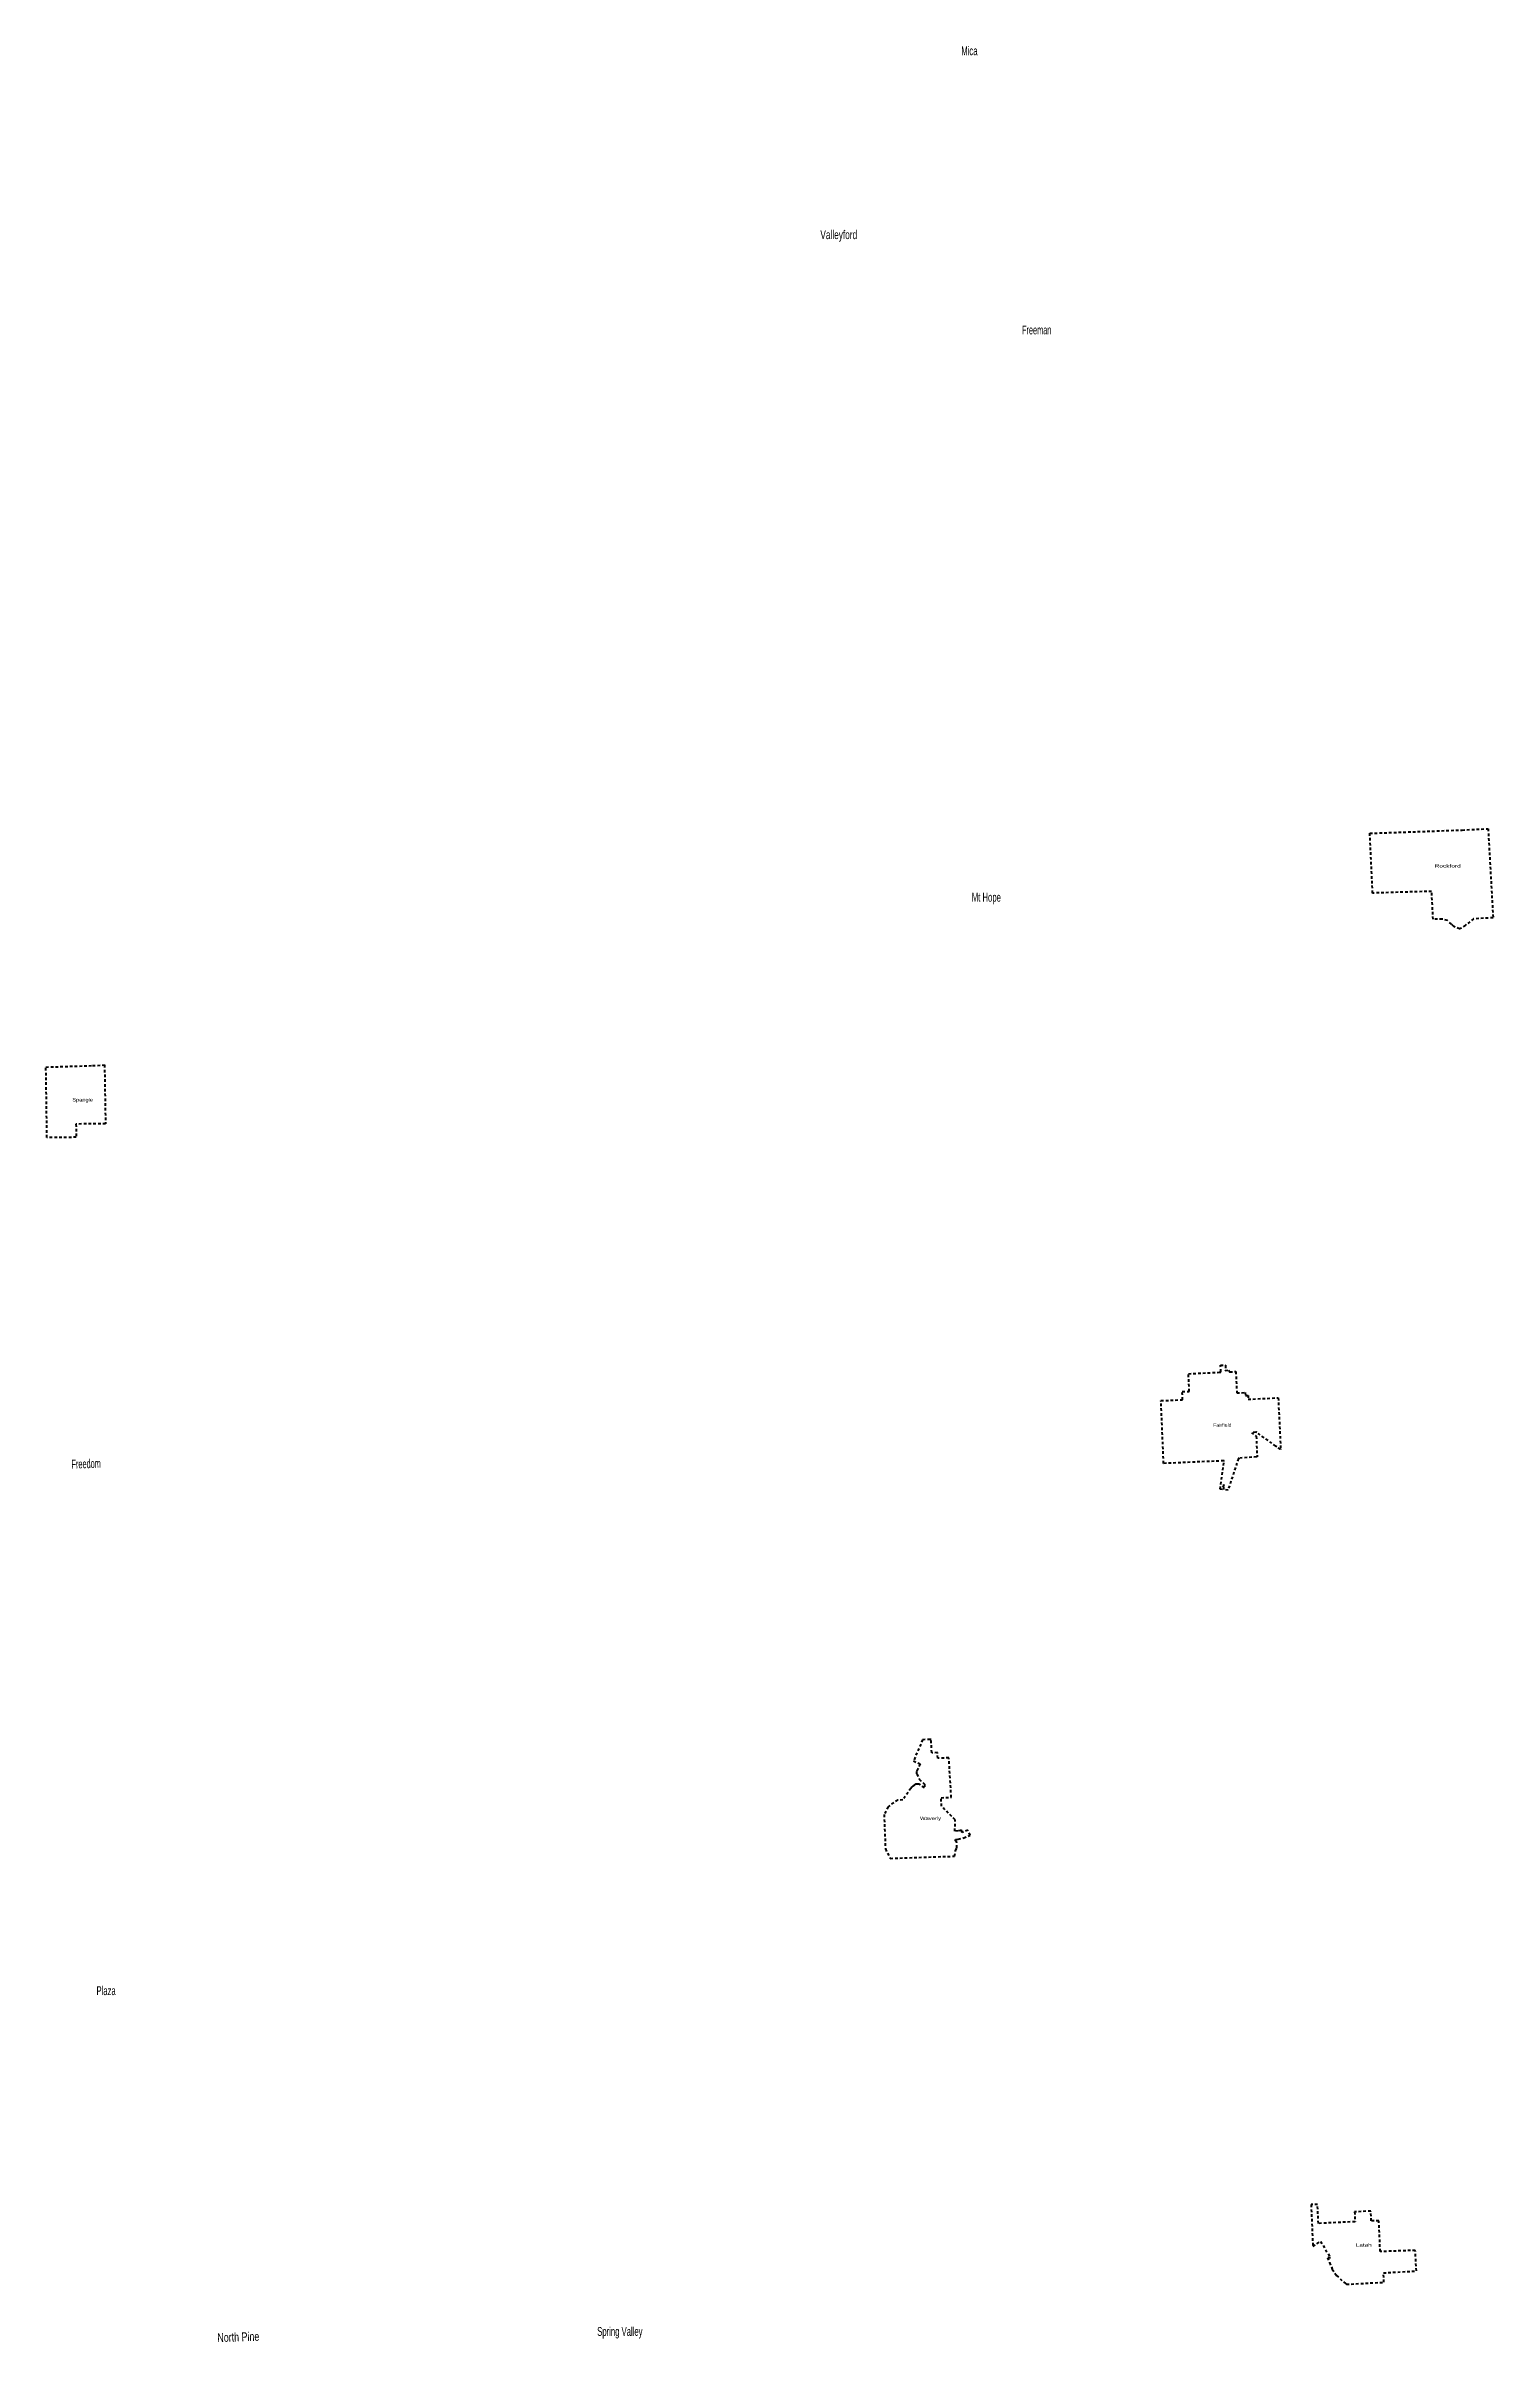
# Model space of a CAD drawing. Header units: feet. Extents: x -903180 to 1023491, y -707744 to 564635.
# Drawn here: x 899868 to 965246, y -63752 to 40034 of the extents above; entities that cross this region are included whole.
import ezdxf

# ---------------------------------------------------------------- set-up
doc = ezdxf.new("R2010")
doc.units = ezdxf.units.FT
doc.header["$LTSCALE"] = 80
doc.linetypes.add('SHORT_DASHED', pattern=[2.7, 1.5, -1.2])
doc.layers.add('13', color=7, linetype='SHORT_DASHED', lineweight=40)
doc.layers.add('16', color=7, linetype='Continuous')
doc.layers.add('36', color=7, linetype='Continuous')

msp = doc.modelspace()

# ---------------------------------------------------------------- texts
at = {"layer": '16'}
for s, width, p in [('Mica', 0.65, (941221.18, 39612.55)), ('Valleyford', 0.7, (934853.8, 31302.14)), ('Freeman', 0.6, (943965.07, 26995.95)), ('Mt Hope', 0.65, (941697.3, 1353.97)), ('Plaza', 0.65, (902151.8, -48068.62)), ('Spring Valley', 0.65, (924771.98, -63471.04))]:
    msp.add_text(s, height=400, dxfattribs=dict(at, width=width)).set_placement(p)
for s, width, p in [('Freedom', 0.6, (901028.37, -24274.9)), ('North Pine', 0.75, (907619.09, -63753.39))]:
    msp.add_text(s, height=400, rotation=1.892, dxfattribs=dict(at, width=width)).set_placement(p)
at = {"layer": '36'}
for s, width, p in [('Rockford', 1.4, (962606.09, 2891.73)), ('Spangle', 1.2, (901062.3, -7679.14)), ('Fairfield', 1.1, (952604.83, -22379.03)), ('Waverly', 1.25, (939356.89, -40158.34)), ('Latah', 1.35, (959050.03, -59442.13))]:
    msp.add_text(s, height=157.5, dxfattribs=dict(at, width=width)).set_placement(p)

# ---------------------------------------------------------------- linework, layer by layer
at = {"layer": '13'}
for points in [[(963756.41, 119.94), (963736.99, 128.15), (963471.03, 229.98), (963367.7, 334.16), (963180.75, 507.14), (962951.72, 564.89), (962537.86, 559.9), (962471.12, 1821.24), (959806.57, 1742.76), (959677.8, 4445.11), (963811.87, 4590.86), (963828.16, 4591.44), (963851.87, 4592.67), (965021.98, 4653.54), (965245.59, 622.18), (964367.57, 579.05), (964035.3, 316.93), (964014.32, 300.37), (963995.3, 287.07), (963776.99, 134.34)], [(899868.45, -6121.13), (901976.04, -6057.2), (902514.44, -6027.71), (902558.33, -8687.75), (901225.32, -8696.79), (901233.84, -9296.76), (899913.81, -9303.79)], [(953271.97, -25244.95), (953087.16, -25221), (953076.11, -24994.39), (953001.49, -25209.26), (952922.61, -25198.98), (953097.91, -23939.34), (953100.7, -23919.24), (953078.46, -23920.2), (950362.25, -24037.51), (950243.14, -21200.39), (951217.28, -21160.32), (951206.23, -20792.77), (951519.89, -20778.95), (951486.05, -19982.37), (952877.76, -19916.74), (952931.31, -19914.51), (952952.7, -19913.62), (952951.65, -19893.68), (952938.51, -19643.65), (952936.73, -19601.28), (953136.4, -19592.97), (953157.48, -19592.1), (953156.66, -19612.14), (953147.66, -19830.45), (953295.97, -19825.33), (953323.93, -19877.76), (953334.59, -19897.74), (953354.07, -19896.93), (953625.02, -19885.65), (953670.62, -20853.59), (954052.17, -20835.61), (954058.28, -20965.4), (954175.6, -20959.87), (954183.9, -21136.02), (955539.69, -21072.1), (955649.03, -23391.43), (955650.04, -23412.93), (955627.99, -23396.81), (955470.29, -23281.49), (955448.62, -23265.65), (955430.29, -23252.57), (954567.17, -22636.52), (954548.35, -22623.09), (954527.17, -22625.92), (954328.56, -22652.43), (954548.63, -22807.91), (954583.91, -23723.76), (954584.72, -23744.8), (954564.68, -23746.03), (953763.98, -23795.3), (953749.77, -23796.17), (953743.05, -23816.53)], [(937793.95, -41464.07), (938013.29, -41889.59), (940919.46, -41790.11), (940966.93, -41538.48), (941026.68, -41405.51), (941026.54, -41169.94), (940961.47, -41091.67), (940965.47, -41033.14), (941085.73, -41020.88), (941331.16, -40963.98), (941618.7, -40845.2), (941518.11, -40613.14), (941256.35, -40720.95), (941232.48, -40613.06), (941090.82, -40646.2), (940936.11, -40660.99), (940940.55, -40148.5), (940325.92, -39531.21), (940311.27, -39146.18), (940768.71, -39130.61), (940660.43, -37348.69), (940158.94, -37359.58), (940146.53, -37108.28), (939883.99, -37114.47), (939857.39, -36510.47), (939808.07, -36512.54), (939476.18, -36524.93), (939061.63, -37485.05), (939356.84, -37620.63), (939213.73, -37939.85), (939204.68, -37960.04), (939199.49, -37979.85), (939196.91, -37995.72), (939195.88, -38013.87), (939196.75, -38032.03), (939199.15, -38047.59), (939204.11, -38067.45), (939214.08, -38087.59), (939324.09, -38309.92), (939494.55, -38469.06), (939556.74, -38528.15), (939561.81, -38695.27), (939357.89, -38564.61), (939337.84, -38551.77), (939317.89, -38543.37), (939314.83, -38542.08), (939290.31, -38534.62), (939265.15, -38529.77), (939239.61, -38527.57), (939213.99, -38528.06), (939188.56, -38531.22), (939163.6, -38537.02), (939159.38, -38538.48), (939142.04, -38544.48), (939119.38, -38559.14), (939086.77, -38580.24), (939031.47, -38624.35), (938981.07, -38674.01), (938936.15, -38728.66), (938580.88, -39248.13), (938350.8, -39254.32), (937914.68, -39555.96), (937734.83, -39910.25)], [(958621.94, -61139.55), (960318.5, -61048.6), (960289.79, -60623.6), (961781.65, -60537.8), (961733.71, -59607.73), (960147.21, -59662.58), (960087.93, -58268.27), (959743.76, -58278.19), (959720.26, -57829.99), (958990.43, -57867.87), (959012.4, -58309.78), (957357.14, -58388.53), (957316.53, -57530.63), (957025.87, -57538.63), (957102.45, -59413.5), (957453.43, -59208.01), (957898.47, -59939.57), (957770.11, -59942.91), (957862.1, -60157.07), (957983.62, -60461.34), (958172.28, -60740.14), (958572.55, -61109.23)]]:
    msp.add_lwpolyline(points, close=True, dxfattribs=at)

msp.set_redraw_order([(e.dxf.handle, doc.entitydb.next_handle()) for e in msp.query("TEXT MTEXT ATTDEF DIMENSION ARC_DIMENSION")])  # texts and dimensions are drawn at this point

doc.saveas('drawing.dxf')
